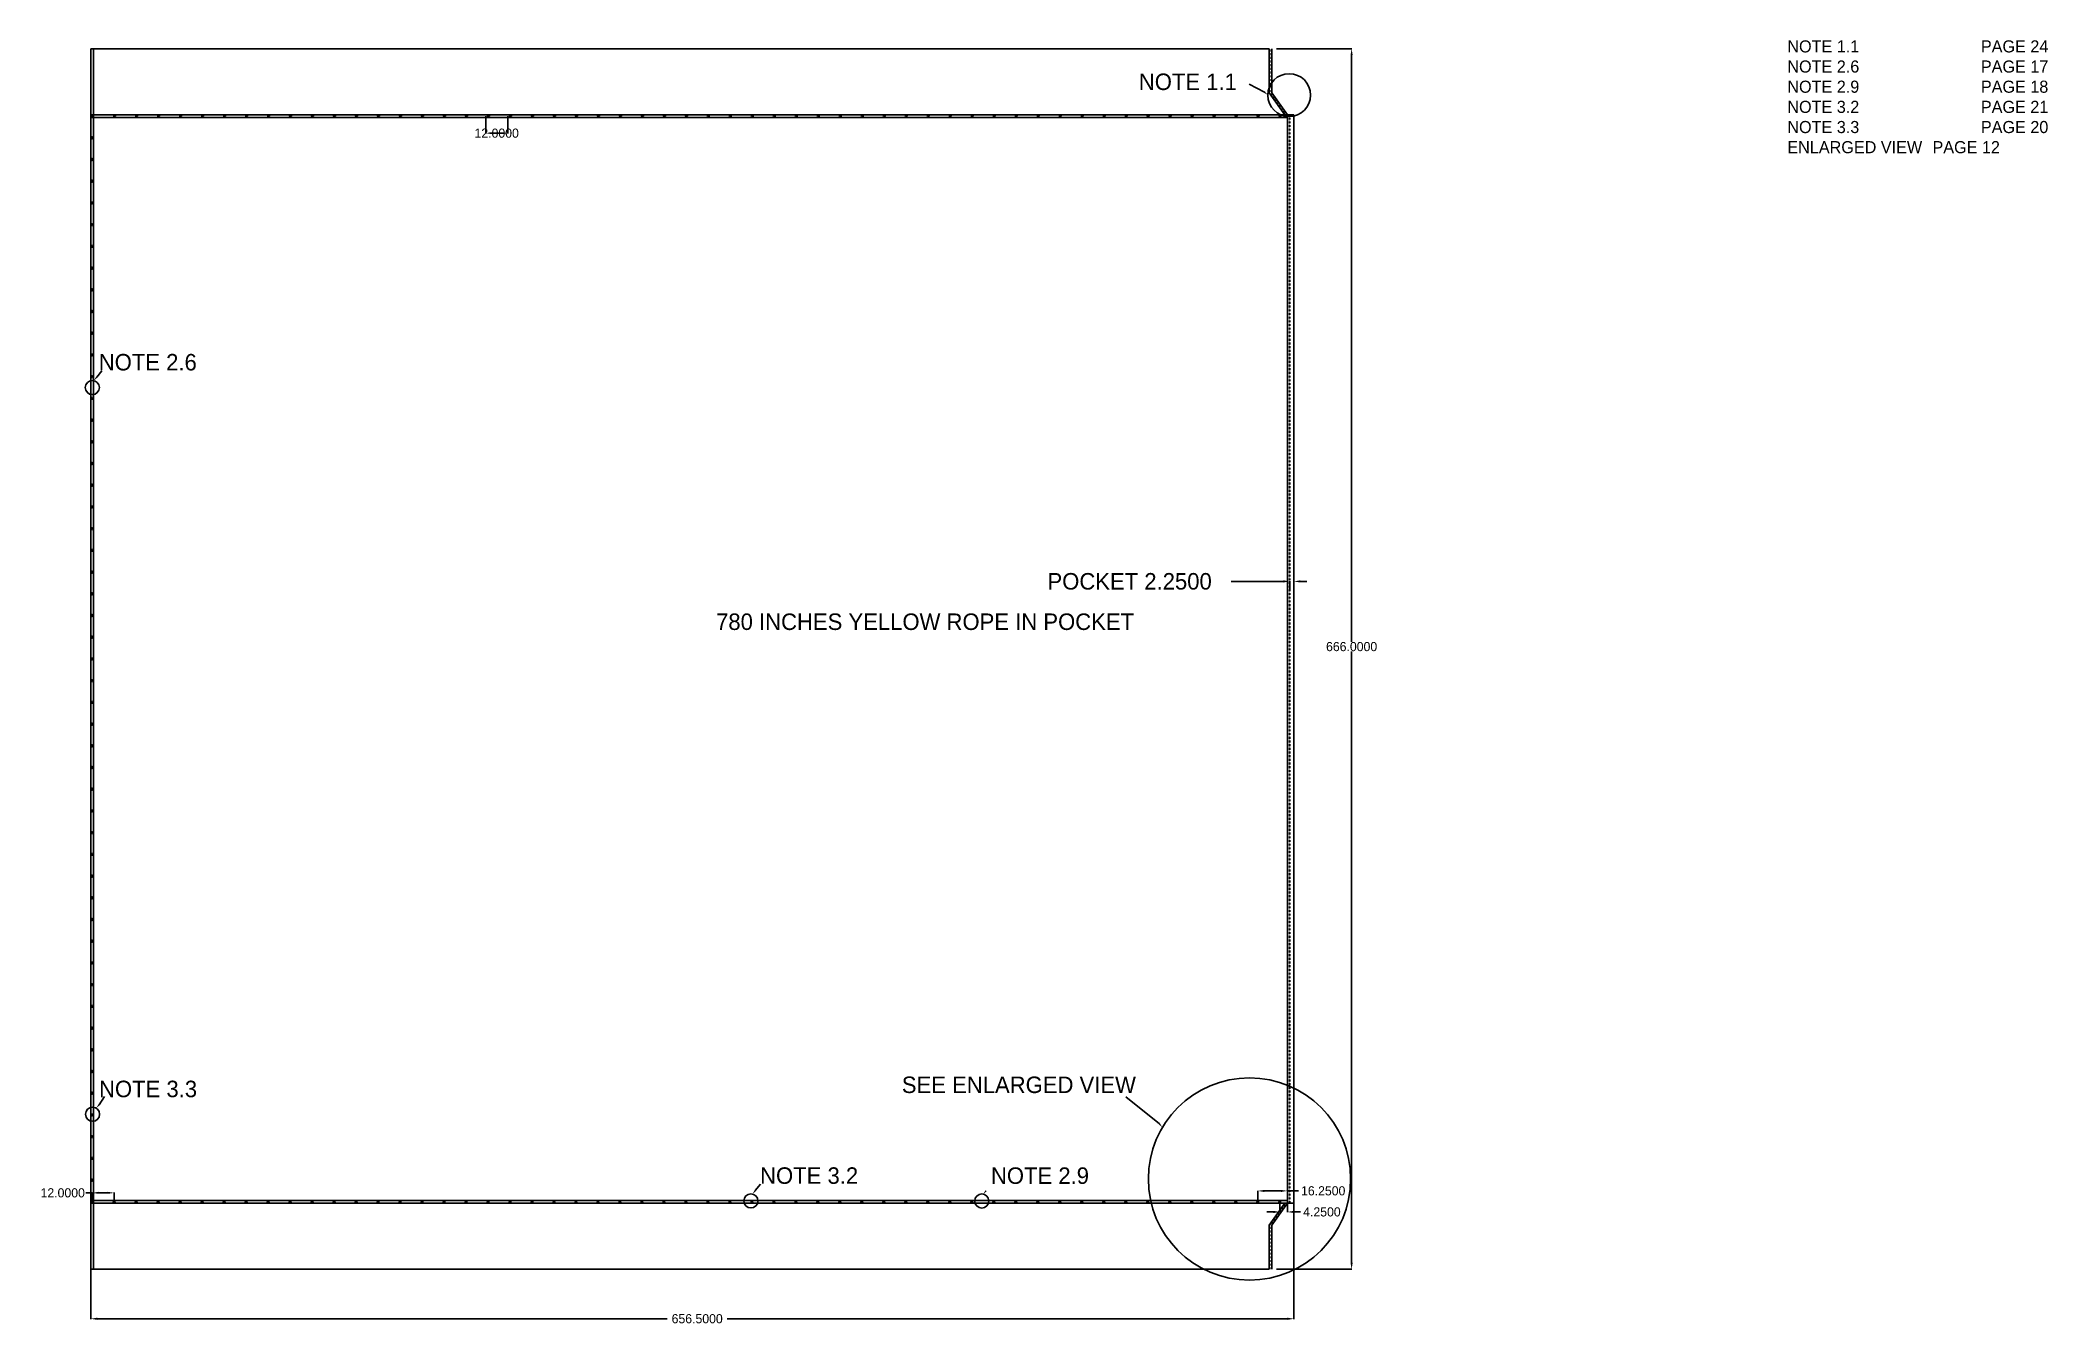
# Model space of a CAD drawing. Header units: inches. Extents: x -1914 to 19746, y -1697 to -663.
# Drawn here: x 12741 to 13836, y -1461 to -760 of the extents above; entities that cross this region are included whole.
import ezdxf

# ---------------------------------------------------------------- set-up
doc = ezdxf.new("R2010")
doc.units = ezdxf.units.IN
doc.header["$MEASUREMENT"] = 0
doc.linetypes.add('HIDDEN', pattern=[0.375, 0.25, -0.125])
for name, color, linetype in [('DIMENSION', 7, 'Continuous'), ('FINISH', 1, 'Continuous'), ('GROMMET', 7, 'Continuous'), ('STECH', 7, 'HIDDEN'), ('TEXT', 7, 'Continuous'), ('WEBB', 5, 'Continuous')]:
    doc.layers.add(name, color=color, linetype=linetype)
doc.dimstyles.get("Standard").update_dxf_attribs({"dimtxt": 3.5, "dimasz": 3.5, "dimexe": 0.18, "dimexo": 0.0625, "dimgap": 0.09, "dimtad": 0, "dimtih": 1, "dimtoh": 1, "dimdec": 4, "dimzin": 0, "dimdsep": 46, "dimtxsty": 'Standard', "dimcen": 0.09, "dimadec": 0, "dimazin": 0, "dimtfac": 1, "dimtdec": 4, "dimtofl": 0, "dimtmove": 0, "dimatfit": 3, "dimfxl": 0, "dimtolj": 1, "dimtzin": 0, "dimarcsym": 0})

msp = doc.modelspace()

# ---------------------------------------------------------------- texts
at = {"layer": 'TEXT'}
for s, p in [('NOTE 1.1', (13340.3972, -787.2385)), ('NOTE 2.6', (12772.85447, -940.26851)), ('780 INCHES YELLOW ROPE IN POCKET', (13109.72053, -1081.90154)), ('SEE ENLARGED VIEW', (13211.07167, -1334.60864)), ('NOTE 3.3', (12773.01046, -1336.86648)), ('NOTE 3.2', (13133.72966, -1384.15355)), ('NOTE 2.9', (13259.69788, -1384.185))]:
    msp.add_text(s, height=9, dxfattribs=at).set_placement(p)
at = {"layer": 'TEXT', "insert": (13694.27327, -760.11334), "char_height": 6.6, "width": 210.3834797, "attachment_point": 1}
msp.add_mtext('NOTE 1.1^I^I^IPAGE 24\\PNOTE 2.6^I^I^IPAGE 17\\PNOTE 2.9^I^I^IPAGE 18\\PNOTE 3.2^I^I ^IPAGE 21\\PNOTE 3.3^I^I^IPAGE 20\\PENLARGED VIEW^IPAGE 12', dxfattribs=at)

# ---------------------------------------------------------------- blocks, each defined once
blk = doc.blocks.new('*D35')
at = {"layer": 'DEFPOINTS', "color": 0}
for p in [(13411.5, -764.7), (13456.5, -764.7), (13411.5, -1430.7)]:
    blk.add_point(p, dxfattribs=at)
at = {"layer": 'DIMENSION', "color": 0, "lineweight": -2}
for p, q in [((13415.5, -764.7), (13456.7, -764.7)), ((13456.5, -768.2), (13456.5, -1088.4)), ((13456.5, -1427.2), (13456.5, -1093.6)), ((13415.5, -1430.7), (13456.7, -1430.7))]:
    blk.add_line(p, q, dxfattribs=at)
at = {"layer": 'DIMENSION', "color": 0}
for points in [[(13455.9, -768.2), (13457.1, -768.2), (13456.5, -764.7)], [(13455.9, -1427.2), (13457.1, -1427.2), (13456.5, -1430.7)]]:
    blk.add_solid(points, dxfattribs=at)
at = {"layer": 'DIMENSION', "color": 0, "insert": (13456.5, -1091), "char_height": 5, "attachment_point": 5}
blk.add_mtext('\\A1;666.0000', dxfattribs=at)
blk = doc.blocks.new('*D136')
at = {"layer": 'DEFPOINTS', "color": 0}
for p in [(13422.8, -1055.4), (13422.8, -1059.7), (13425, -1059.7)]:
    blk.add_point(p, dxfattribs=at)
at = {"layer": 'TEXT', "color": 0, "lineweight": -2}
for p, q in [((13419.3, -1055.4), (13390.8, -1055.4)), ((13422.8, -1059.6), (13422.8, -1055.2)), ((13425, -1059.6), (13425, -1055.2)), ((13428.5, -1055.4), (13432, -1055.4))]:
    blk.add_line(p, q, dxfattribs=at)
at = {"layer": 'TEXT', "color": 0}
for points in [[(13419.3, -1054.8), (13419.3, -1056), (13422.8, -1055.4)], [(13428.5, -1054.8), (13428.5, -1056), (13425, -1055.4)]]:
    blk.add_solid(points, dxfattribs=at)
at = {"layer": 'TEXT', "color": 0, "insert": (13333.7, -1055.4), "char_height": 9, "attachment_point": 5}
blk.add_mtext('\\A1; POCKET 2.2500', dxfattribs=at)
blk = doc.blocks.new('*D137')
at = {"layer": 'DEFPOINTS', "color": 0}
for p in [(12984, -801.5), (12996, -801.5), (12984, -810.8)]:
    blk.add_point(p, dxfattribs=at)
at = {"layer": 'TEXT', "color": 0, "lineweight": -2}
for p, q in [((12984, -801.5), (12984, -810.9)), ((12996, -801.5), (12996, -810.9)), ((12993.5, -810.8), (12986.5, -810.8))]:
    blk.add_line(p, q, dxfattribs=at)
at = {"layer": 'TEXT', "color": 0}
for points in [[(12986.5, -810.3), (12986.5, -811.2), (12984, -810.8)], [(12993.5, -810.3), (12993.5, -811.2), (12996, -810.8)]]:
    blk.add_solid(points, dxfattribs=at)
at = {"layer": 'TEXT', "color": 0, "insert": (12990, -810.8), "char_height": 5, "attachment_point": 5}
blk.add_mtext('\\A1;12.0000', dxfattribs=at)
blk = doc.blocks.new('*D138')
at = {"layer": 'DEFPOINTS', "color": 0}
for p in [(13421.5, -1388), (13405.3, -1394), (13421.5, -1394)]:
    blk.add_point(p, dxfattribs=at)
at = {"layer": 'TEXT', "color": 0, "lineweight": -2}
for p, q in [((13405.3, -1393.9), (13405.3, -1387.9)), ((13408.8, -1388), (13418, -1388)), ((13421.5, -1393.9), (13421.5, -1387.9)), ((13421.5, -1388), (13427.6, -1388))]:
    blk.add_line(p, q, dxfattribs=at)
at = {"layer": 'TEXT', "color": 0}
for points in [[(13408.8, -1387.5), (13408.8, -1388.6), (13405.3, -1388)], [(13418, -1387.5), (13418, -1388.6), (13421.5, -1388)]]:
    blk.add_solid(points, dxfattribs=at)
at = {"layer": 'TEXT', "color": 0, "insert": (13441, -1388), "char_height": 5, "attachment_point": 5}
blk.add_mtext('\\A1;16.2500', dxfattribs=at)
blk = doc.blocks.new('*D144')
at = {"layer": 'DEFPOINTS', "color": 0}
for p in [(12769.3, -1389.1), (12769.3, -1394), (12781.3, -1394)]:
    blk.add_point(p, dxfattribs=at)
at = {"layer": 'TEXT', "color": 0, "lineweight": -2}
for p, q in [((12769.3, -1389.1), (12765.8, -1389.1)), ((12769.3, -1393.9), (12769.3, -1388.9)), ((12777.8, -1389.1), (12772.8, -1389.1)), ((12781.3, -1393.9), (12781.3, -1388.9))]:
    blk.add_line(p, q, dxfattribs=at)
at = {"layer": 'TEXT', "color": 0}
for points in [[(12772.8, -1388.5), (12772.8, -1389.6), (12769.3, -1389.1)], [(12777.8, -1388.5), (12777.8, -1389.6), (12781.3, -1389.1)]]:
    blk.add_solid(points, dxfattribs=at)
at = {"layer": 'TEXT', "color": 0, "insert": (12753.2, -1389.1), "char_height": 5, "attachment_point": 5}
blk.add_mtext('\\A1;12.0000', dxfattribs=at)
blk = doc.blocks.new('*D149')
at = {"layer": 'DEFPOINTS', "color": 0}
for p in [(13425, -1394.7), (12768.5, -1430.7), (13425, -1457.8)]:
    blk.add_point(p, dxfattribs=at)
at = {"layer": 'TEXT', "color": 0, "lineweight": -2}
for p, q in [((13425, -1394.8), (13425, -1458)), ((12768.5, -1430.8), (12768.5, -1458)), ((12772, -1457.8), (13083, -1457.8)), ((13421.5, -1457.8), (13115.7, -1457.8))]:
    blk.add_line(p, q, dxfattribs=at)
at = {"layer": 'TEXT', "color": 0}
for points in [[(12772, -1457.2), (12772, -1458.4), (12768.5, -1457.8)], [(13421.5, -1457.2), (13421.5, -1458.4), (13425, -1457.8)]]:
    blk.add_solid(points, dxfattribs=at)
at = {"layer": 'TEXT', "color": 0, "insert": (13099.4, -1457.8), "char_height": 5, "attachment_point": 5}
blk.add_mtext('\\A1;656.5000', dxfattribs=at)
blk = doc.blocks.new('*D152')
at = {"layer": 'DEFPOINTS', "color": 0}
for p in [(13417.3, -1394), (13421.5, -1394.3), (13421.5, -1399.5)]:
    blk.add_point(p, dxfattribs=at)
at = {"layer": 'TEXT', "color": 0, "lineweight": -2}
for p, q in [((13413.8, -1399.5), (13410.3, -1399.5)), ((13417.3, -1394), (13417.3, -1399.7)), ((13421.5, -1394.3), (13421.5, -1399.7)), ((13425, -1399.5), (13428.6, -1399.5))]:
    blk.add_line(p, q, dxfattribs=at)
at = {"layer": 'TEXT', "color": 0}
for points in [[(13413.8, -1398.9), (13413.8, -1400.1), (13417.3, -1399.5)], [(13425, -1398.9), (13425, -1400.1), (13421.5, -1399.5)]]:
    blk.add_solid(points, dxfattribs=at)
at = {"layer": 'TEXT', "color": 0, "insert": (13440.3, -1399.5), "char_height": 5, "attachment_point": 5}
blk.add_mtext('\\A1;4.2500', dxfattribs=at)

# ---------------------------------------------------------------- dimensions: what is measured, and where the dimension line sits
at = {"layer": 'DIMENSION'}
dim = msp.add_linear_dim(base=(13456.52993, -764.71588), p1=(13411.52993, -1430.71588), p2=(13411.52993, -764.71588), angle=90, dimstyle='Standard', override={"dimscale": 1, "dimtxt": 5, "dimexo": 4, "dimcen": 6, "dimatfit": 3}, dxfattribs=at)
dim.commit()
dim.dimension.update_dxf_attribs({"geometry": '*D35', "text_midpoint": (13456.52993, -1090.96588), "dimtype": 160})
at = {"layer": 'TEXT', "ltscale": 0.015}
dim = msp.add_linear_dim(base=(12984.02993, -810.76094), p1=(12996.02993, -801.46588), p2=(12984.02993, -801.46588), dimstyle='Standard', override={"dimscale": 1, "dimtxt": 5, "dimasz": 2.5}, dxfattribs=at)
dim.commit()
dim.dimension.update_dxf_attribs({"geometry": '*D137', "text_midpoint": (12990.02993, -810.76094), "dimtype": 160})
at = {"layer": 'TEXT'}
dim = msp.add_linear_dim(base=(13422.77993, -1055.40516), p1=(13425.02993, -1059.65592), p2=(13422.77993, -1059.65592), text=' POCKET 2.2500', dimstyle='Standard', override={"dimtxt": 9}, dxfattribs=at)
dim.commit()
dim.dimension.update_dxf_attribs({"geometry": '*D136', "text_midpoint": (13333.69951, -1055.40516), "dimtype": 160})
dim = msp.add_linear_dim(base=(12769.27993, -1389.05994), p1=(12781.27993, -1393.96588), p2=(12769.27993, -1393.96588), dimstyle='Standard', override={"dimtxt": 5}, dxfattribs=at)
dim.commit()
dim.dimension.update_dxf_attribs({"geometry": '*D144', "text_midpoint": (12753.18993, -1389.05994)})
for base, p1, p2, picture, middle in [((13421.52993, -1388.03814), (13405.27993, -1393.96588), (13421.52993, -1393.96588), '*D138', (13440.99202, -1388.03814)), ((13425.02993, -1457.83317), (12768.52993, -1430.71588), (13425.02993, -1394.71588), '*D149', (13099.36122, -1457.83317)), ((13421.52993, -1399.51286), (13417.27993, -1393.96588), (13421.52993, -1394.2716), '*D152', (13440.31593, -1399.51286))]:
    dim = msp.add_linear_dim(base=base, p1=p1, p2=p2, dimstyle='Standard', override={"dimtxt": 5}, dxfattribs=at)
    dim.commit()
    dim.dimension.update_dxf_attribs({"geometry": picture, "text_midpoint": middle, "dimtype": 160})

# ---------------------------------------------------------------- linework, layer by layer
at = {"layer": 'FINISH'}
for p, q in [((13411.52993, -764.71588), (12768.52993, -764.71588)), ((13411.52993, -764.71588), (13411.52993, -788.71588)), ((13413.02993, -764.71588), (13413.02993, -788.71588)), ((13420.02993, -800.71588), (13411.52993, -788.71588)), ((13421.52993, -800.71588), (13413.02993, -788.71588)), ((13425.02993, -800.71588), (13421.52993, -800.71588)), ((13421.52993, -1394.71588), (13421.52993, -800.71588)), ((13425.02993, -1394.71588), (13425.02993, -800.71588)), ((13420.02993, -1394.71588), (13411.52993, -1406.71588)), ((13420.02993, -1394.71588), (13411.52993, -1406.71588)), ((13421.52993, -1394.71588), (13413.02993, -1406.71588)), ((13425.02993, -1394.71588), (13421.52993, -1394.71588)), ((13411.52993, -1430.71588), (13411.52993, -1406.71588)), ((13411.52993, -1430.71588), (13411.52993, -1406.71588)), ((13413.02993, -1430.71588), (13413.02993, -1406.71588)), ((13411.52993, -1430.71588), (12768.52993, -1430.71588))]:
    msp.add_line(p, q, dxfattribs=at)
at = {"layer": 'GROMMET'}
for centre, radius in [((12769.27993, -801.46588), 0.5), ((12769.52993, -801.46588), 0.5), ((12769.27993, -801.46588), 0.25), ((12769.52993, -801.46588), 0.25), ((12781.52993, -801.46588), 0.5), ((12781.52993, -801.46588), 0.25), ((12793.52993, -801.46588), 0.5), ((12793.52993, -801.46588), 0.25), ((12805.52993, -801.46588), 0.5), ((12805.52993, -801.46588), 0.25), ((12817.52993, -801.46588), 0.5), ((12817.52993, -801.46588), 0.25), ((12829.52993, -801.46588), 0.5), ((12829.52993, -801.46588), 0.25), ((12841.52993, -801.46588), 0.5), ((12841.52993, -801.46588), 0.25), ((12853.52993, -801.46588), 0.5), ((12853.52993, -801.46588), 0.25), ((12865.52993, -801.46588), 0.5), ((12865.52993, -801.46588), 0.25), ((12877.52993, -801.46588), 0.5), ((12877.52993, -801.46588), 0.25), ((12889.52993, -801.46588), 0.5), ((12889.52993, -801.46588), 0.25), ((12901.52993, -801.46588), 0.5), ((12901.52993, -801.46588), 0.25), ((12913.52993, -801.46588), 0.5), ((12913.52993, -801.46588), 0.25), ((12925.52993, -801.46588), 0.5), ((12925.52993, -801.46588), 0.25), ((12937.52993, -801.46588), 0.5), ((12937.52993, -801.46588), 0.25), ((12949.52993, -801.46588), 0.5), ((12949.52993, -801.46588), 0.25), ((12961.52993, -801.46588), 0.5), ((12961.52993, -801.46588), 0.25), ((12973.52993, -801.46588), 0.5), ((12973.52993, -801.46588), 0.25), ((12985.52993, -801.46588), 0.5), ((12985.52993, -801.46588), 0.25), ((12997.52993, -801.46588), 0.5), ((12997.52993, -801.46588), 0.25), ((13009.52993, -801.46588), 0.5), ((13009.52993, -801.46588), 0.25), ((13021.52993, -801.46588), 0.5), ((13021.52993, -801.46588), 0.25), ((13033.52993, -801.46588), 0.5), ((13033.52993, -801.46588), 0.25), ((13045.52993, -801.46588), 0.5), ((13045.52993, -801.46588), 0.25), ((13057.52993, -801.46588), 0.5), ((13057.52993, -801.46588), 0.25), ((13069.52993, -801.46588), 0.5), ((13069.52993, -801.46588), 0.25), ((13081.52993, -801.46588), 0.5), ((13081.52993, -801.46588), 0.25), ((13093.52993, -801.46588), 0.5), ((13093.52993, -801.46588), 0.25), ((13105.52993, -801.46588), 0.5), ((13105.52993, -801.46588), 0.25), ((13117.52993, -801.46588), 0.5), ((13117.52993, -801.46588), 0.25), ((13129.52993, -801.46588), 0.5), ((13129.52993, -801.46588), 0.25), ((13141.52993, -801.46588), 0.5), ((13141.52993, -801.46588), 0.25), ((13153.52993, -801.46588), 0.5), ((13153.52993, -801.46588), 0.25), ((13165.52993, -801.46588), 0.5), ((13165.52993, -801.46588), 0.25), ((13177.52993, -801.46588), 0.5), ((13177.52993, -801.46588), 0.25), ((13189.52993, -801.46588), 0.5), ((13189.52993, -801.46588), 0.25), ((13201.52993, -801.46588), 0.5), ((13201.52993, -801.46588), 0.25), ((13213.52993, -801.46588), 0.5), ((13213.52993, -801.46588), 0.25), ((13225.52993, -801.46588), 0.5), ((13225.52993, -801.46588), 0.25), ((13237.52993, -801.46588), 0.5), ((13237.52993, -801.46588), 0.25), ((13249.52993, -801.46588), 0.5), ((13249.52993, -801.46588), 0.25), ((13261.52993, -801.46588), 0.5), ((13261.52993, -801.46588), 0.25), ((13273.52993, -801.46588), 0.5), ((13273.52993, -801.46588), 0.25), ((13285.52993, -801.46588), 0.5), ((13285.52993, -801.46588), 0.25), ((13297.52993, -801.46588), 0.5), ((13297.52993, -801.46588), 0.25), ((13309.52993, -801.46588), 0.5), ((13309.52993, -801.46588), 0.25), ((13321.52993, -801.46588), 0.5), ((13321.52993, -801.46588), 0.25), ((13333.52993, -801.46588), 0.5), ((13333.52993, -801.46588), 0.25), ((13345.52993, -801.46588), 0.5), ((13345.52993, -801.46588), 0.25), ((13357.52993, -801.46588), 0.5), ((13357.52993, -801.46588), 0.25), ((13369.52993, -801.46588), 0.5), ((13369.52993, -801.46588), 0.25), ((13381.52993, -801.46588), 0.5), ((13381.52993, -801.46588), 0.25), ((13393.52993, -801.46588), 0.5), ((13393.52993, -801.46588), 0.25), ((13405.52993, -801.46588), 0.5), ((13405.52993, -801.46588), 0.25), ((13417.52993, -801.46588), 0.5), ((13417.52993, -801.46588), 0.25), ((12769.27993, -813.31588), 0.5), ((12769.27993, -813.31588), 0.25), ((12769.27993, -825.16588), 0.5), ((12769.27993, -825.16588), 0.25), ((12769.27993, -837.01588), 0.5), ((12769.27993, -837.01588), 0.25), ((12769.27993, -848.86588), 0.5), ((12769.27993, -848.86588), 0.25), ((12769.27993, -860.71588), 0.5), ((12769.27993, -860.71588), 0.25), ((12769.27993, -872.56588), 0.5), ((12769.27993, -872.56588), 0.25), ((12769.27993, -884.41588), 0.5), ((12769.27993, -884.41588), 0.25), ((12769.27993, -896.26588), 0.5), ((12769.27993, -896.26588), 0.25), ((12769.27993, -908.11588), 0.5), ((12769.27993, -908.11588), 0.25), ((12769.27993, -919.96588), 0.5), ((12769.27993, -919.96588), 0.25), ((12769.27993, -931.81588), 0.5), ((12769.27993, -931.81588), 0.25), ((12769.27993, -943.66588), 0.5), ((12769.27993, -943.66588), 0.25), ((12769.27993, -955.51588), 0.5), ((12769.27993, -955.51588), 0.25), ((12769.27993, -967.36588), 0.5), ((12769.27993, -967.36588), 0.25), ((12769.27993, -979.21588), 0.5), ((12769.27993, -979.21588), 0.25), ((12769.27993, -991.06588), 0.5), ((12769.27993, -991.06588), 0.25), ((12769.27993, -1002.91588), 0.5), ((12769.27993, -1002.91588), 0.25), ((12769.27993, -1014.76588), 0.5), ((12769.27993, -1014.76588), 0.25), ((12769.27993, -1026.61588), 0.5), ((12769.27993, -1026.61588), 0.25), ((12769.27993, -1038.46588), 0.5), ((12769.27993, -1038.46588), 0.25), ((12769.27993, -1050.31588), 0.5), ((12769.27993, -1050.31588), 0.25), ((12769.27993, -1062.16588), 0.5), ((12769.27993, -1062.16588), 0.25), ((12769.27993, -1074.01588), 0.5), ((12769.27993, -1074.01588), 0.25), ((12769.27993, -1085.86588), 0.5), ((12769.27993, -1085.86588), 0.25), ((12769.27993, -1097.71588), 0.5), ((12769.27993, -1097.71588), 0.25), ((12769.27993, -1109.56588), 0.5), ((12769.27993, -1109.56588), 0.25), ((12769.27993, -1121.41588), 0.5), ((12769.27993, -1121.41588), 0.25), ((12769.27993, -1133.26588), 0.5), ((12769.27993, -1133.26588), 0.25), ((12769.27993, -1145.11588), 0.5), ((12769.27993, -1145.11588), 0.25), ((12769.27993, -1156.96588), 0.5), ((12769.27993, -1156.96588), 0.25), ((12769.27993, -1168.81588), 0.5), ((12769.27993, -1168.81588), 0.25), ((12769.27993, -1180.66588), 0.5), ((12769.27993, -1180.66588), 0.25), ((12769.27993, -1192.51588), 0.5), ((12769.27993, -1192.51588), 0.25), ((12769.27993, -1204.36588), 0.5), ((12769.27993, -1204.36588), 0.25), ((12769.27993, -1216.21588), 0.5), ((12769.27993, -1216.21588), 0.25), ((12769.27993, -1228.06588), 0.5), ((12769.27993, -1228.06588), 0.25), ((12769.27993, -1239.91588), 0.5), ((12769.27993, -1239.91588), 0.25), ((12769.27993, -1251.76588), 0.5), ((12769.27993, -1251.76588), 0.25), ((12769.27993, -1263.61588), 0.5), ((12769.27993, -1263.61588), 0.25), ((12769.27993, -1275.46588), 0.5), ((12769.27993, -1275.46588), 0.25), ((12769.27993, -1287.31588), 0.5), ((12769.27993, -1287.31588), 0.25), ((12769.27993, -1299.16588), 0.5), ((12769.27993, -1299.16588), 0.25), ((12769.27993, -1311.01588), 0.5), ((12769.27993, -1311.01588), 0.25), ((12769.27993, -1322.86588), 0.5), ((12769.27993, -1322.86588), 0.25), ((12769.27993, -1334.71588), 0.5), ((12769.27993, -1334.71588), 0.25), ((12769.27993, -1346.56588), 0.5), ((12769.27993, -1346.56588), 0.25), ((12769.27993, -1358.41588), 0.5), ((12769.27993, -1358.41588), 0.25), ((12769.27993, -1370.26588), 0.5), ((12769.27993, -1370.26588), 0.25), ((12769.27993, -1382.11588), 0.5), ((12769.27993, -1382.11588), 0.25), ((12769.27993, -1393.96588), 0.5), ((12769.27993, -1393.96588), 0.25), ((12781.27993, -1393.96588), 0.5), ((12781.27993, -1393.96588), 0.25), ((12793.27993, -1393.96588), 0.5), ((12793.27993, -1393.96588), 0.25), ((12805.27993, -1393.96588), 0.5), ((12805.27993, -1393.96588), 0.25), ((12817.27993, -1393.96588), 0.5), ((12817.27993, -1393.96588), 0.25), ((12829.27993, -1393.96588), 0.5), ((12829.27993, -1393.96588), 0.25), ((12841.27993, -1393.96588), 0.5), ((12841.27993, -1393.96588), 0.25), ((12853.27993, -1393.96588), 0.5), ((12853.27993, -1393.96588), 0.25), ((12865.27993, -1393.96588), 0.5), ((12865.27993, -1393.96588), 0.25), ((12877.27993, -1393.96588), 0.5), ((12877.27993, -1393.96588), 0.25), ((12889.27993, -1393.96588), 0.5), ((12889.27993, -1393.96588), 0.25), ((12901.27993, -1393.96588), 0.5), ((12901.27993, -1393.96588), 0.25), ((12913.27993, -1393.96588), 0.5), ((12913.27993, -1393.96588), 0.25), ((12925.27993, -1393.96588), 0.5), ((12925.27993, -1393.96588), 0.25), ((12937.27993, -1393.96588), 0.5), ((12937.27993, -1393.96588), 0.25), ((12949.27993, -1393.96588), 0.5), ((12949.27993, -1393.96588), 0.25), ((12961.27993, -1393.96588), 0.5), ((12961.27993, -1393.96588), 0.25), ((12973.27993, -1393.96588), 0.5), ((12973.27993, -1393.96588), 0.25), ((12985.27993, -1393.96588), 0.5), ((12985.27993, -1393.96588), 0.25), ((12997.27993, -1393.96588), 0.5), ((12997.27993, -1393.96588), 0.25), ((13009.27993, -1393.96588), 0.5), ((13009.27993, -1393.96588), 0.25), ((13021.27993, -1393.96588), 0.5), ((13021.27993, -1393.96588), 0.25), ((13033.27993, -1393.96588), 0.5), ((13033.27993, -1393.96588), 0.25), ((13045.27993, -1393.96588), 0.5), ((13045.27993, -1393.96588), 0.25), ((13057.27993, -1393.96588), 0.5), ((13057.27993, -1393.96588), 0.25), ((13069.27993, -1393.96588), 0.5), ((13069.27993, -1393.96588), 0.25), ((13081.27993, -1393.96588), 0.5), ((13081.27993, -1393.96588), 0.25), ((13093.27993, -1393.96588), 0.5), ((13093.27993, -1393.96588), 0.25), ((13105.27993, -1393.96588), 0.5), ((13105.27993, -1393.96588), 0.25), ((13117.27993, -1393.96588), 0.5), ((13117.27993, -1393.96588), 0.25), ((13129.27993, -1393.96588), 0.5), ((13129.27993, -1393.96588), 0.25), ((13141.27993, -1393.96588), 0.5), ((13141.27993, -1393.96588), 0.25), ((13153.27993, -1393.96588), 0.5), ((13153.27993, -1393.96588), 0.25), ((13165.27993, -1393.96588), 0.5), ((13165.27993, -1393.96588), 0.25), ((13177.27993, -1393.96588), 0.5), ((13177.27993, -1393.96588), 0.25), ((13189.27993, -1393.96588), 0.5), ((13189.27993, -1393.96588), 0.25), ((13201.27993, -1393.96588), 0.5), ((13201.27993, -1393.96588), 0.25), ((13213.27993, -1393.96588), 0.5), ((13213.27993, -1393.96588), 0.25), ((13225.27993, -1393.96588), 0.5), ((13225.27993, -1393.96588), 0.25), ((13237.27993, -1393.96588), 0.5), ((13237.27993, -1393.96588), 0.25), ((13249.27993, -1393.96588), 0.5), ((13249.27993, -1393.96588), 0.25), ((13261.27993, -1393.96588), 0.5), ((13261.27993, -1393.96588), 0.25), ((13273.27993, -1393.96588), 0.5), ((13273.27993, -1393.96588), 0.25), ((13285.27993, -1393.96588), 0.5), ((13285.27993, -1393.96588), 0.25), ((13297.27993, -1393.96588), 0.5), ((13297.27993, -1393.96588), 0.25), ((13309.27993, -1393.96588), 0.5), ((13309.27993, -1393.96588), 0.25), ((13321.27993, -1393.96588), 0.5), ((13321.27993, -1393.96588), 0.25), ((13333.27993, -1393.96588), 0.5), ((13333.27993, -1393.96588), 0.25), ((13345.27993, -1393.96588), 0.5), ((13345.27993, -1393.96588), 0.25), ((13357.27993, -1393.96588), 0.5), ((13357.27993, -1393.96588), 0.25), ((13369.27993, -1393.96588), 0.5), ((13369.27993, -1393.96588), 0.25), ((13381.27993, -1393.96588), 0.5), ((13381.27993, -1393.96588), 0.25), ((13393.27993, -1393.96588), 0.5), ((13393.27993, -1393.96588), 0.25), ((13405.27993, -1393.96588), 0.5), ((13405.27993, -1393.96588), 0.25), ((13417.27993, -1393.96588), 0.5), ((13417.27993, -1393.96588), 0.25)]:
    msp.add_circle(centre, radius, dxfattribs=at)
at = {"layer": 'STECH', "ltscale": 0.015}
for p, q in [((13411.77993, -764.71588), (13411.77993, -788.71588)), ((13412.77993, -764.71588), (13412.77993, -788.71588)), ((13420.23394, -800.57138), (13411.73394, -788.57138)), ((13421.22357, -800.71588), (13412.82592, -788.86039)), ((13421.77993, -1394.71588), (13421.77993, -800.71588)), ((13422.77993, -1394.71588), (13422.77993, -800.71588)), ((13420.23394, -1394.86039), (13411.73394, -1406.86039)), ((13421.22357, -1394.71588), (13412.82592, -1406.57138)), ((13411.77993, -1430.71588), (13411.77993, -1406.71588)), ((13412.77993, -1430.71588), (13412.77993, -1406.71588))]:
    msp.add_line(p, q, dxfattribs=at)
at = {"layer": 'TEXT'}
for p, q in [((13400.65569, -784.02302), (13408.89588, -788.33057)), ((12774.63081, -940.49294), (12771.7501, -943.97419)), ((12775.922, -1336.43819), (12773.04129, -1340.99048)), ((13333.37375, -1336.6072), (13351.64321, -1351.50234)), ((13134.006, -1384.37799), (13131.12529, -1387.85923))]:
    msp.add_line(p, q, dxfattribs=at)
for centre, radius in [((13422.44653, -789.98631), 11.67754), ((12769.35304, -949.60851), 3.83358), ((13400.78468, -1381.50995), 55.19461), ((12769.50903, -1346.20649), 3.83358), ((13128.72823, -1393.49356), 3.83358), ((13254.69645, -1393.525), 3.83358)]:
    msp.add_circle(centre, radius, dxfattribs=at)
for points in [[(13408.61993, -788.64275), (13409.17184, -788.01839), (13410.76899, -789.98631)], [(12771.43791, -943.69823), (12772.06228, -944.25014), (12770.09435, -945.84729)], [(12772.72911, -1340.71452), (12773.35347, -1341.26644), (12771.38555, -1342.86358)], [(13351.9554, -1351.22638), (13351.33103, -1351.77829), (13353.29896, -1353.37544)], [(13130.81311, -1387.58327), (13131.43747, -1388.13519), (13129.46955, -1389.73233)], [(13256.78132, -1387.61472), (13257.40569, -1388.16663), (13255.43776, -1389.76378)]]:
    msp.add_solid(points, dxfattribs=at)
at = {"layer": 'WEBB'}
for p, q in [((12768.52993, -764.71588), (12768.52993, -1430.71588)), ((12770.02993, -764.71588), (12770.02993, -1430.71588)), ((13421.52993, -800.71588), (12768.52993, -800.71588)), ((13421.52993, -802.21588), (12768.52993, -802.21588)), ((13421.52993, -1393.21588), (12768.52993, -1393.21588)), ((13421.52993, -1394.71588), (12768.52993, -1394.71588))]:
    msp.add_line(p, q, dxfattribs=at)

msp.set_redraw_order([(e.dxf.handle, doc.entitydb.next_handle()) for e in msp.query("TEXT MTEXT ATTDEF DIMENSION ARC_DIMENSION")])  # texts and dimensions are drawn at this point

doc.saveas('drawing.dxf')
